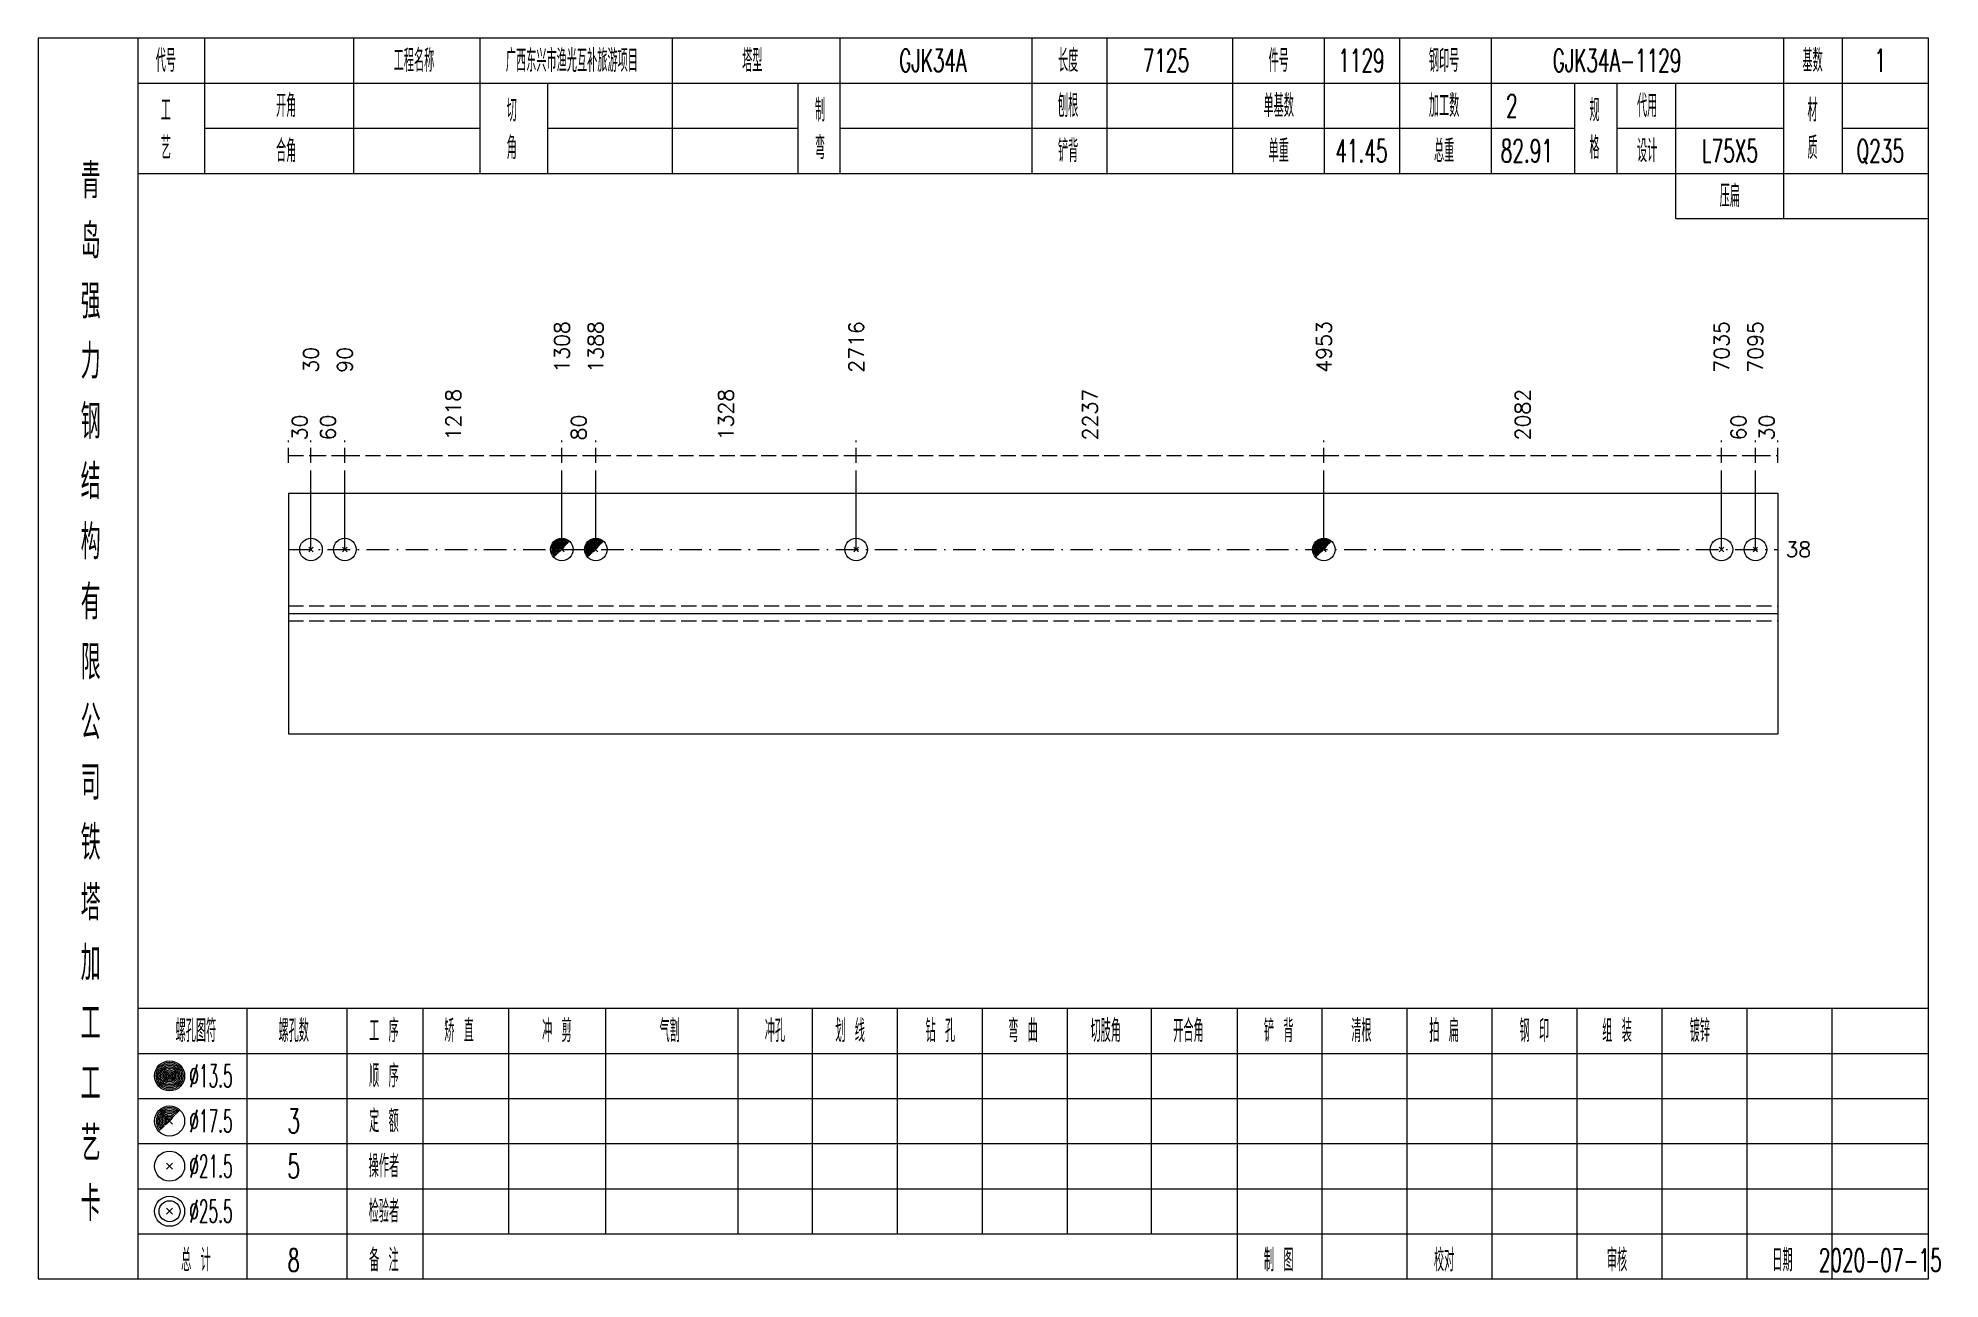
# Model space of a CAD drawing. Extents: x 0 to 2606, y -377 to 6479.
# Drawn here: x 0 to 252.9, y 1400 to 1565 of the extents above; entities that cross this region are included whole.
import ezdxf
from ezdxf.enums import TextEntityAlignment as Align

# ---------------------------------------------------------------- set-up
doc = ezdxf.new("R2010")
doc.units = 0
doc.header["$MEASUREMENT"] = 0
doc.linetypes.add('一点画线', pattern=[5.2, 3, -1, 0.2, -1])
doc.linetypes.add('虚线', pattern=[2.75, 2, -0.75])
doc.layers.get('0').update_dxf_attribs({"linetype": 'CONTINUOUS', "lineweight": 25})
doc.layers.add('1', color=7, linetype='CONTINUOUS', lineweight=25)
doc.layers.add('4', color=7, linetype='CONTINUOUS', lineweight=25)
doc.styles.get("Standard").update_dxf_attribs({"font": 'simplex.shx', "width": 0.7, "height": 3, "bigfont": 'gbhzfs.shx'})

msp = doc.modelspace()

# ---------------------------------------------------------------- texts
at = {"color": 7, "linetype": 'Continuous', "lineweight": 13}
for s, p in [('1308', (69.67, 1520.5)), ('1388', (74.17, 1520.5)), ('2716', (108.81, 1520.5)), ('4953', (171.01, 1520.5)), ('7035', (223.9, 1520.5)), ('7095', (228.4, 1520.5)), ('30', (36.3, 1520.5)), ('90', (40.8, 1520.5))]:
    msp.add_text(s, height=2, rotation=90, dxfattribs=at).set_placement(p, align=Align.MIDDLE_LEFT)
at = {"color": 8, "linetype": 'Continuous', "lineweight": 9}
for s, p in [('1218', (55.23, 1511.5)), ('1328', (91.49, 1511.5)), ('2237', (139.91, 1511.5)), ('2082', (197.46, 1511.5)), ('30', (34.8, 1511.5)), ('60', (38.55, 1511.5)), ('80', (71.92, 1511.5)), ('60', (226.15, 1511.5)), ('30', (229.9, 1511.5))]:
    msp.add_text(s, height=2, rotation=90, dxfattribs=at).set_placement(p, align=Align.MIDDLE_LEFT)
at = {"color": 7, "linetype": 'Continuous', "lineweight": 13}
msp.add_text('38', height=2, dxfattribs=at).set_placement((232.4, 1497), align=Align.MIDDLE_LEFT)
at = {"layer": '4', "color": 1, "linetype": 'Continuous', "lineweight": 13}
for s, height, width, p in [('代号', 3, 0.6, (17, 1562)), ('工程名称', 3, 0.6, (50, 1562)), ('广西东兴市渔光互补旅游项目', 3, 0.6, (71, 1562)), ('塔型', 3, 0.6, (95, 1562)), ('GJK34A', 3, 0.6, (119, 1562)), ('长度', 3, 0.6, (137, 1562)), ('7125', 3, 0.6, (150, 1562)), ('件号', 3, 0.6, (165, 1562)), ('1129', 3, 0.6, (176, 1562)), ('钢印号', 3, 0.6, (187, 1562)), ('GJK34A-1129', 3, 0.6, (210, 1562)), ('基数', 3, 0.6, (236, 1562)), ('1', 3, 0.6, (245, 1562)), ('工', 3, 0.6, (17, 1555.4)), ('开角', 3, 0.6, (33, 1556)), ('切', 3, 0.6, (63, 1555.4)), ('制', 3, 0.6, (104, 1555.4)), ('刨根', 3, 0.6, (137, 1556)), ('单基数', 3, 0.6, (165, 1556)), ('加工数', 3, 0.6, (187, 1556)), ('2', 3, 0.6, (196, 1556)), ('规', 3, 0.6, (207, 1555.4)), ('代用', 3, 0.6, (214, 1556)), ('材', 3, 0.6, (236, 1555.4)), ('艺', 3, 0.6, (17, 1550.4)), ('合角', 3, 0.6, (33, 1550)), ('角', 3, 0.6, (63, 1550.4)), ('弯', 3, 0.6, (104, 1550.4)), ('铲背', 3, 0.6, (137, 1550)), ('单重', 3, 0.6, (165, 1550)), ('41.45', 3, 0.6, (176, 1550)), ('总重', 3, 0.6, (187, 1550)), ('82.91', 3, 0.6, (198, 1550)), ('格', 3, 0.6, (207, 1550.4)), ('设计', 3, 0.6, (214, 1550)), ('L75X5', 3, 0.6, (225, 1550)), ('质', 3, 0.6, (236, 1550.4)), ('Q235', 3, 0.6, (245, 1550)), ('青', 4.6, 0.8, (7, 1546)), ('压扁', 3, 0.6, (225, 1544)), ('岛', 4.6, 0.8, (7, 1538)), ('强', 4.6, 0.8, (7, 1530)), ('力', 4.6, 0.8, (7, 1522)), ('钢', 4.6, 0.8, (7, 1514)), ('结', 4.6, 0.8, (7, 1506)), ('构', 4.6, 0.8, (7, 1498)), ('有', 4.6, 0.8, (7, 1490)), ('限', 4.6, 0.8, (7, 1482)), ('公', 4.6, 0.8, (7, 1474)), ('司', 4.6, 0.8, (7, 1466)), ('铁', 4.6, 0.8, (7, 1458)), ('塔', 4.6, 0.8, (7, 1450)), ('加', 4.6, 0.8, (7, 1442)), ('工', 4.6, 0.8, (7, 1434)), ('螺孔图符', 3, 0.6, (21, 1433)), ('螺孔数', 3, 0.6, (34, 1433)), ('工 序', 3, 0.6, (46, 1433)), ('矫 直', 3, 0.6, (56, 1433)), ('冲 剪', 3, 0.6, (69, 1433)), ('气割', 3, 0.6, (84, 1433)), ('冲孔', 3, 0.6, (98, 1433)), ('划 线', 3, 0.6, (108, 1433)), ('钻 孔', 3, 0.6, (120, 1433)), ('弯 曲', 3, 0.6, (131, 1433)), ('切肢角', 3, 0.6, (142, 1433)), ('开合角', 3, 0.6, (153, 1433)), ('铲 背', 3, 0.6, (165, 1433)), ('清根', 3, 0.6, (176, 1433)), ('拍 扁', 3, 0.6, (187, 1433)), ('钢 印', 3, 0.6, (199, 1433)), ('组 装', 3, 0.6, (210, 1433)), ('镀锌', 3, 0.6, (221, 1433)), ('工', 4.6, 0.8, (7, 1426)), ('%%C13.5', 3, 0.5, (23, 1427)), ('顺 序', 3, 0.6, (46, 1427)), ('%%C17.5', 3, 0.5, (23, 1421)), ('3', 3.2, 0.6, (34, 1421)), ('定 额', 3, 0.6, (46, 1421)), ('艺', 4.6, 0.8, (7, 1418)), ('%%C21.5', 3, 0.5, (23, 1415)), ('5', 3.2, 0.6, (34, 1415)), ('操作者', 3, 0.6, (46, 1415)), ('卡', 4.6, 0.8, (7, 1410)), ('%%C25.5', 3, 0.5, (23, 1409)), ('检验者', 3, 0.6, (46, 1409)), ('总 计', 3, 0.6, (21, 1402.5)), ('8', 3, 0.6, (34, 1402.5)), ('备 注', 3, 0.6, (46, 1402.5)), ('制 图', 3, 0.6, (165, 1402.5)), ('校对', 3, 0.6, (187, 1402.5)), ('审核', 3, 0.6, (210, 1402.5)), ('日期', 3, 0.6, (232, 1402.5)), ('2020-07-15', 3, 0.6, (245, 1402.5))]:
    msp.add_text(s, height=height, dxfattribs=dict(at, width=width)).set_placement(p, align=Align.MIDDLE_CENTER)

# ---------------------------------------------------------------- linework, layer by layer
at = {"color": 8, "linetype": '虚线', "lineweight": 9}
for p, q in [((33.3, 1508.5), (33.3, 1511.5)), ((36.3, 1508.5), (36.3, 1511.5)), ((36.3, 1508.5), (36.3, 1511.5)), ((40.8, 1508.5), (40.8, 1511.5)), ((40.8, 1508.5), (40.8, 1511.5)), ((69.67, 1508.5), (69.67, 1511.5)), ((69.67, 1508.5), (69.67, 1511.5)), ((74.17, 1508.5), (74.17, 1511.5)), ((74.17, 1508.5), (74.17, 1511.5)), ((108.81, 1508.5), (108.81, 1511.5)), ((108.81, 1508.5), (108.81, 1511.5)), ((171.01, 1508.5), (171.01, 1511.5)), ((171.01, 1508.5), (171.01, 1511.5)), ((223.9, 1508.5), (223.9, 1511.5)), ((223.9, 1508.5), (223.9, 1511.5)), ((228.4, 1508.5), (228.4, 1511.5)), ((228.4, 1508.5), (228.4, 1511.5)), ((231.4, 1508.5), (231.4, 1511.5)), ((33.3, 1509.5), (36.3, 1509.5)), ((36.3, 1509.5), (40.8, 1509.5)), ((40.8, 1509.5), (69.67, 1509.5)), ((69.67, 1509.5), (74.17, 1509.5)), ((74.17, 1509.5), (108.81, 1509.5)), ((108.81, 1509.5), (171.01, 1509.5)), ((171.01, 1509.5), (223.9, 1509.5)), ((223.9, 1509.5), (228.4, 1509.5)), ((228.4, 1509.5), (231.4, 1509.5))]:
    msp.add_line(p, q, dxfattribs=at)
at = {"color": 7, "linetype": 'Continuous', "lineweight": 13}
for p, q in [((36.3, 1497), (36.3, 1507.5)), ((40.8, 1497), (40.8, 1507.5)), ((69.67, 1497), (69.67, 1507.5)), ((74.17, 1497), (74.17, 1507.5)), ((108.81, 1497), (108.81, 1507.5)), ((171.01, 1497), (171.01, 1507.5)), ((223.9, 1497), (223.9, 1507.5)), ((228.4, 1497), (228.4, 1507.5)), ((36, 1496.7), (36.6, 1497.3)), ((36.6, 1496.7), (36, 1497.3)), ((40.5, 1496.7), (41.1, 1497.3)), ((41.1, 1496.7), (40.5, 1497.3)), ((108.51, 1496.7), (109.11, 1497.3)), ((109.11, 1496.7), (108.51, 1497.3)), ((223.6, 1496.7), (224.2, 1497.3)), ((224.2, 1496.7), (223.6, 1497.3)), ((228.1, 1496.7), (228.7, 1497.3)), ((228.7, 1496.7), (228.1, 1497.3))]:
    msp.add_line(p, q, dxfattribs=at)
at = {"color": 7, "linetype": 'Continuous', "lineweight": 18}
for p, q in [((33.3, 1504.5), (33.3, 1472.5)), ((33.3, 1504.5), (231.4, 1504.5)), ((231.4, 1504.5), (231.4, 1472.5)), ((33.3, 1488.5), (231.4, 1488.5))]:
    msp.add_line(p, q, dxfattribs=at)
at = {"color": 3, "linetype": '一点画线', "lineweight": 13}
msp.add_line((33.3, 1497), (231.4, 1497), dxfattribs=at)
at = {"color": 7, "linetype": 'Continuous', "lineweight": 0}
for p, q in [((69.37, 1496.7), (69.97, 1497.3)), ((69.37, 1497.3), (69.97, 1496.7)), ((73.87, 1496.7), (74.47, 1497.3)), ((73.87, 1497.3), (74.47, 1496.7)), ((170.71, 1496.7), (171.31, 1497.3)), ((170.71, 1497.3), (171.31, 1496.7))]:
    msp.add_line(p, q, dxfattribs=at)
at = {"color": 1, "linetype": '虚线', "lineweight": 18}
for p, q in [((33.3, 1489.5), (231.4, 1489.5)), ((33.3, 1487.5), (231.4, 1487.5))]:
    msp.add_line(p, q, dxfattribs=at)
at = {"color": 7, "linetype": 'Continuous', "lineweight": 13}
for centre in [(36.3, 1497), (40.8, 1497), (69.67, 1497), (74.17, 1497), (108.81, 1497), (171.01, 1497), (223.9, 1497), (228.4, 1497)]:
    msp.add_circle(centre, 1.5, dxfattribs=at)
for centre, radius in [((69.67, 1497), 1.35), ((69.67, 1497), 1.2), ((69.67, 1497), 1.05), ((69.67, 1497), 0.9), ((69.67, 1497), 0.75), ((69.67, 1497), 0.6), ((69.67, 1497), 0.45), ((74.17, 1497), 1.35), ((74.17, 1497), 1.2), ((74.17, 1497), 1.05), ((74.17, 1497), 0.9), ((74.17, 1497), 0.75), ((74.17, 1497), 0.6), ((74.17, 1497), 0.45), ((171.01, 1497), 1.35), ((171.01, 1497), 1.2), ((171.01, 1497), 1.05), ((171.01, 1497), 0.9), ((171.01, 1497), 0.75), ((171.01, 1497), 0.6), ((171.01, 1497), 0.45), ((69.67, 1497), 0.3), ((69.67, 1497), 0.15), ((74.17, 1497), 0.3), ((74.17, 1497), 0.15), ((171.01, 1497), 0.3), ((171.01, 1497), 0.15)]:
    msp.add_arc(centre, radius, 45, 225, dxfattribs=at)
at = {"layer": '1', "color": 7, "linetype": 'Continuous', "lineweight": 18}
msp.add_line((33.3, 1472.5), (231.4, 1472.5), dxfattribs=at)
at = {"layer": '4', "color": 1, "linetype": 'Continuous', "lineweight": 18}
for p, q in [((13.3, 1400), (13.3, 1565)), ((22.2, 1547), (22.2, 1565)), ((42, 1547), (42, 1565)), ((58.8, 1547), (58.8, 1565)), ((84.4, 1547), (84.4, 1565)), ((106.7, 1547), (106.7, 1565)), ((132.2, 1547), (132.2, 1565)), ((142.2, 1547), (142.2, 1565)), ((158.9, 1547), (158.9, 1565)), ((171.1, 1547), (171.1, 1565)), ((181.1, 1547), (181.1, 1565)), ((193.3, 1547), (193.3, 1565)), ((232.2, 1541), (232.2, 1565)), ((240, 1547), (240, 1565)), ((13.3, 1559), (251.4, 1559)), ((67.8, 1547), (67.8, 1559)), ((101.1, 1547), (101.1, 1559)), ((204.4, 1547), (204.4, 1559)), ((210, 1547), (210, 1559)), ((217.8, 1541), (217.8, 1559)), ((22.2, 1553), (58.8, 1553)), ((67.8, 1553), (101.1, 1553)), ((106.7, 1553), (204.4, 1553)), ((210, 1553), (232.2, 1553)), ((240, 1553), (251.4, 1553)), ((13.3, 1547), (251.4, 1547)), ((217.8, 1541), (251.4, 1541)), ((13.3, 1436), (251.4, 1436)), ((27.8, 1400), (27.8, 1436)), ((41.1, 1400), (41.1, 1436)), ((51.2, 1400), (51.2, 1436)), ((62.6, 1406), (62.6, 1436)), ((75.5, 1406), (75.5, 1436)), ((93.1, 1406), (93.1, 1436)), ((103, 1406), (103, 1436)), ((114.3, 1406), (114.3, 1436)), ((125.6, 1406), (125.6, 1436)), ((136.9, 1406), (136.9, 1436)), ((148.1, 1406), (148.1, 1436)), ((159.5, 1406), (159.5, 1436)), ((170.8, 1406), (170.8, 1436)), ((182.1, 1406), (182.1, 1436)), ((193.4, 1406), (193.4, 1436)), ((204.7, 1406), (204.7, 1436)), ((216, 1406), (216, 1436)), ((227.3, 1406), (227.3, 1436)), ((238.6, 1406), (238.6, 1436)), ((13.3, 1430), (251.4, 1430)), ((13.3, 1424), (251.4, 1424)), ((13.3, 1418), (251.4, 1418)), ((13.3, 1412), (251.4, 1412)), ((13.3, 1406), (251.4, 1406)), ((159.5, 1400), (159.5, 1406)), ((170.8, 1400), (170.8, 1406)), ((182.1, 1400), (182.1, 1406)), ((193.4, 1400), (193.4, 1406)), ((204.7, 1400), (204.7, 1406)), ((216, 1400), (216, 1406)), ((227.3, 1400), (227.3, 1406)), ((238.6, 1400), (238.6, 1406))]:
    msp.add_line(p, q, dxfattribs=at)
at = {"layer": '4', "color": 7, "linetype": 'Continuous', "lineweight": 13}
for p, q in [((17.3, 1426.8), (17.7, 1427.2)), ((17.7, 1426.8), (17.3, 1427.2)), ((17.1, 1414.6), (17.9, 1415.4)), ((17.9, 1414.6), (17.1, 1415.4)), ((17.1, 1408.6), (17.9, 1409.4)), ((17.9, 1408.6), (17.1, 1409.4))]:
    msp.add_line(p, q, dxfattribs=at)
at = {"layer": '4', "color": 7, "linetype": 'Continuous', "lineweight": 0}
for p, q in [((17.1, 1420.6), (17.9, 1421.4)), ((17.1, 1421.4), (17.9, 1420.6))]:
    msp.add_line(p, q, dxfattribs=at)
at = {"layer": '4', "color": 1, "linetype": 'Continuous', "lineweight": 18}
msp.add_lwpolyline([(0, 1565), (0, 1400), (251.4, 1400), (251.4, 1565)], close=True, dxfattribs=at)
at = {"layer": '4', "color": 7, "linetype": 'Continuous', "lineweight": 13}
for centre, radius in [((17.5, 1427), 2), ((17.5, 1427), 1.8), ((17.5, 1427), 1.6), ((17.5, 1427), 1.4), ((17.5, 1427), 1.2), ((17.5, 1427), 1), ((17.5, 1427), 0.8), ((17.5, 1427), 0.6), ((17.5, 1427), 0.4), ((17.5, 1427), 0.2), ((17.5, 1421), 2), ((17.5, 1415), 2), ((17.5, 1409), 2), ((17.5, 1409), 1.4)]:
    msp.add_circle(centre, radius, dxfattribs=at)
for radius in [1.8, 1.6, 1.4, 1.2, 1, 0.8, 0.6, 0.4, 0.2]:
    msp.add_arc((17.5, 1421), radius, 45, 225, dxfattribs=at)

msp.set_redraw_order([(e.dxf.handle, doc.entitydb.next_handle()) for e in msp.query("TEXT MTEXT ATTDEF DIMENSION ARC_DIMENSION")])  # texts and dimensions are drawn at this point

doc.saveas('drawing.dxf')
